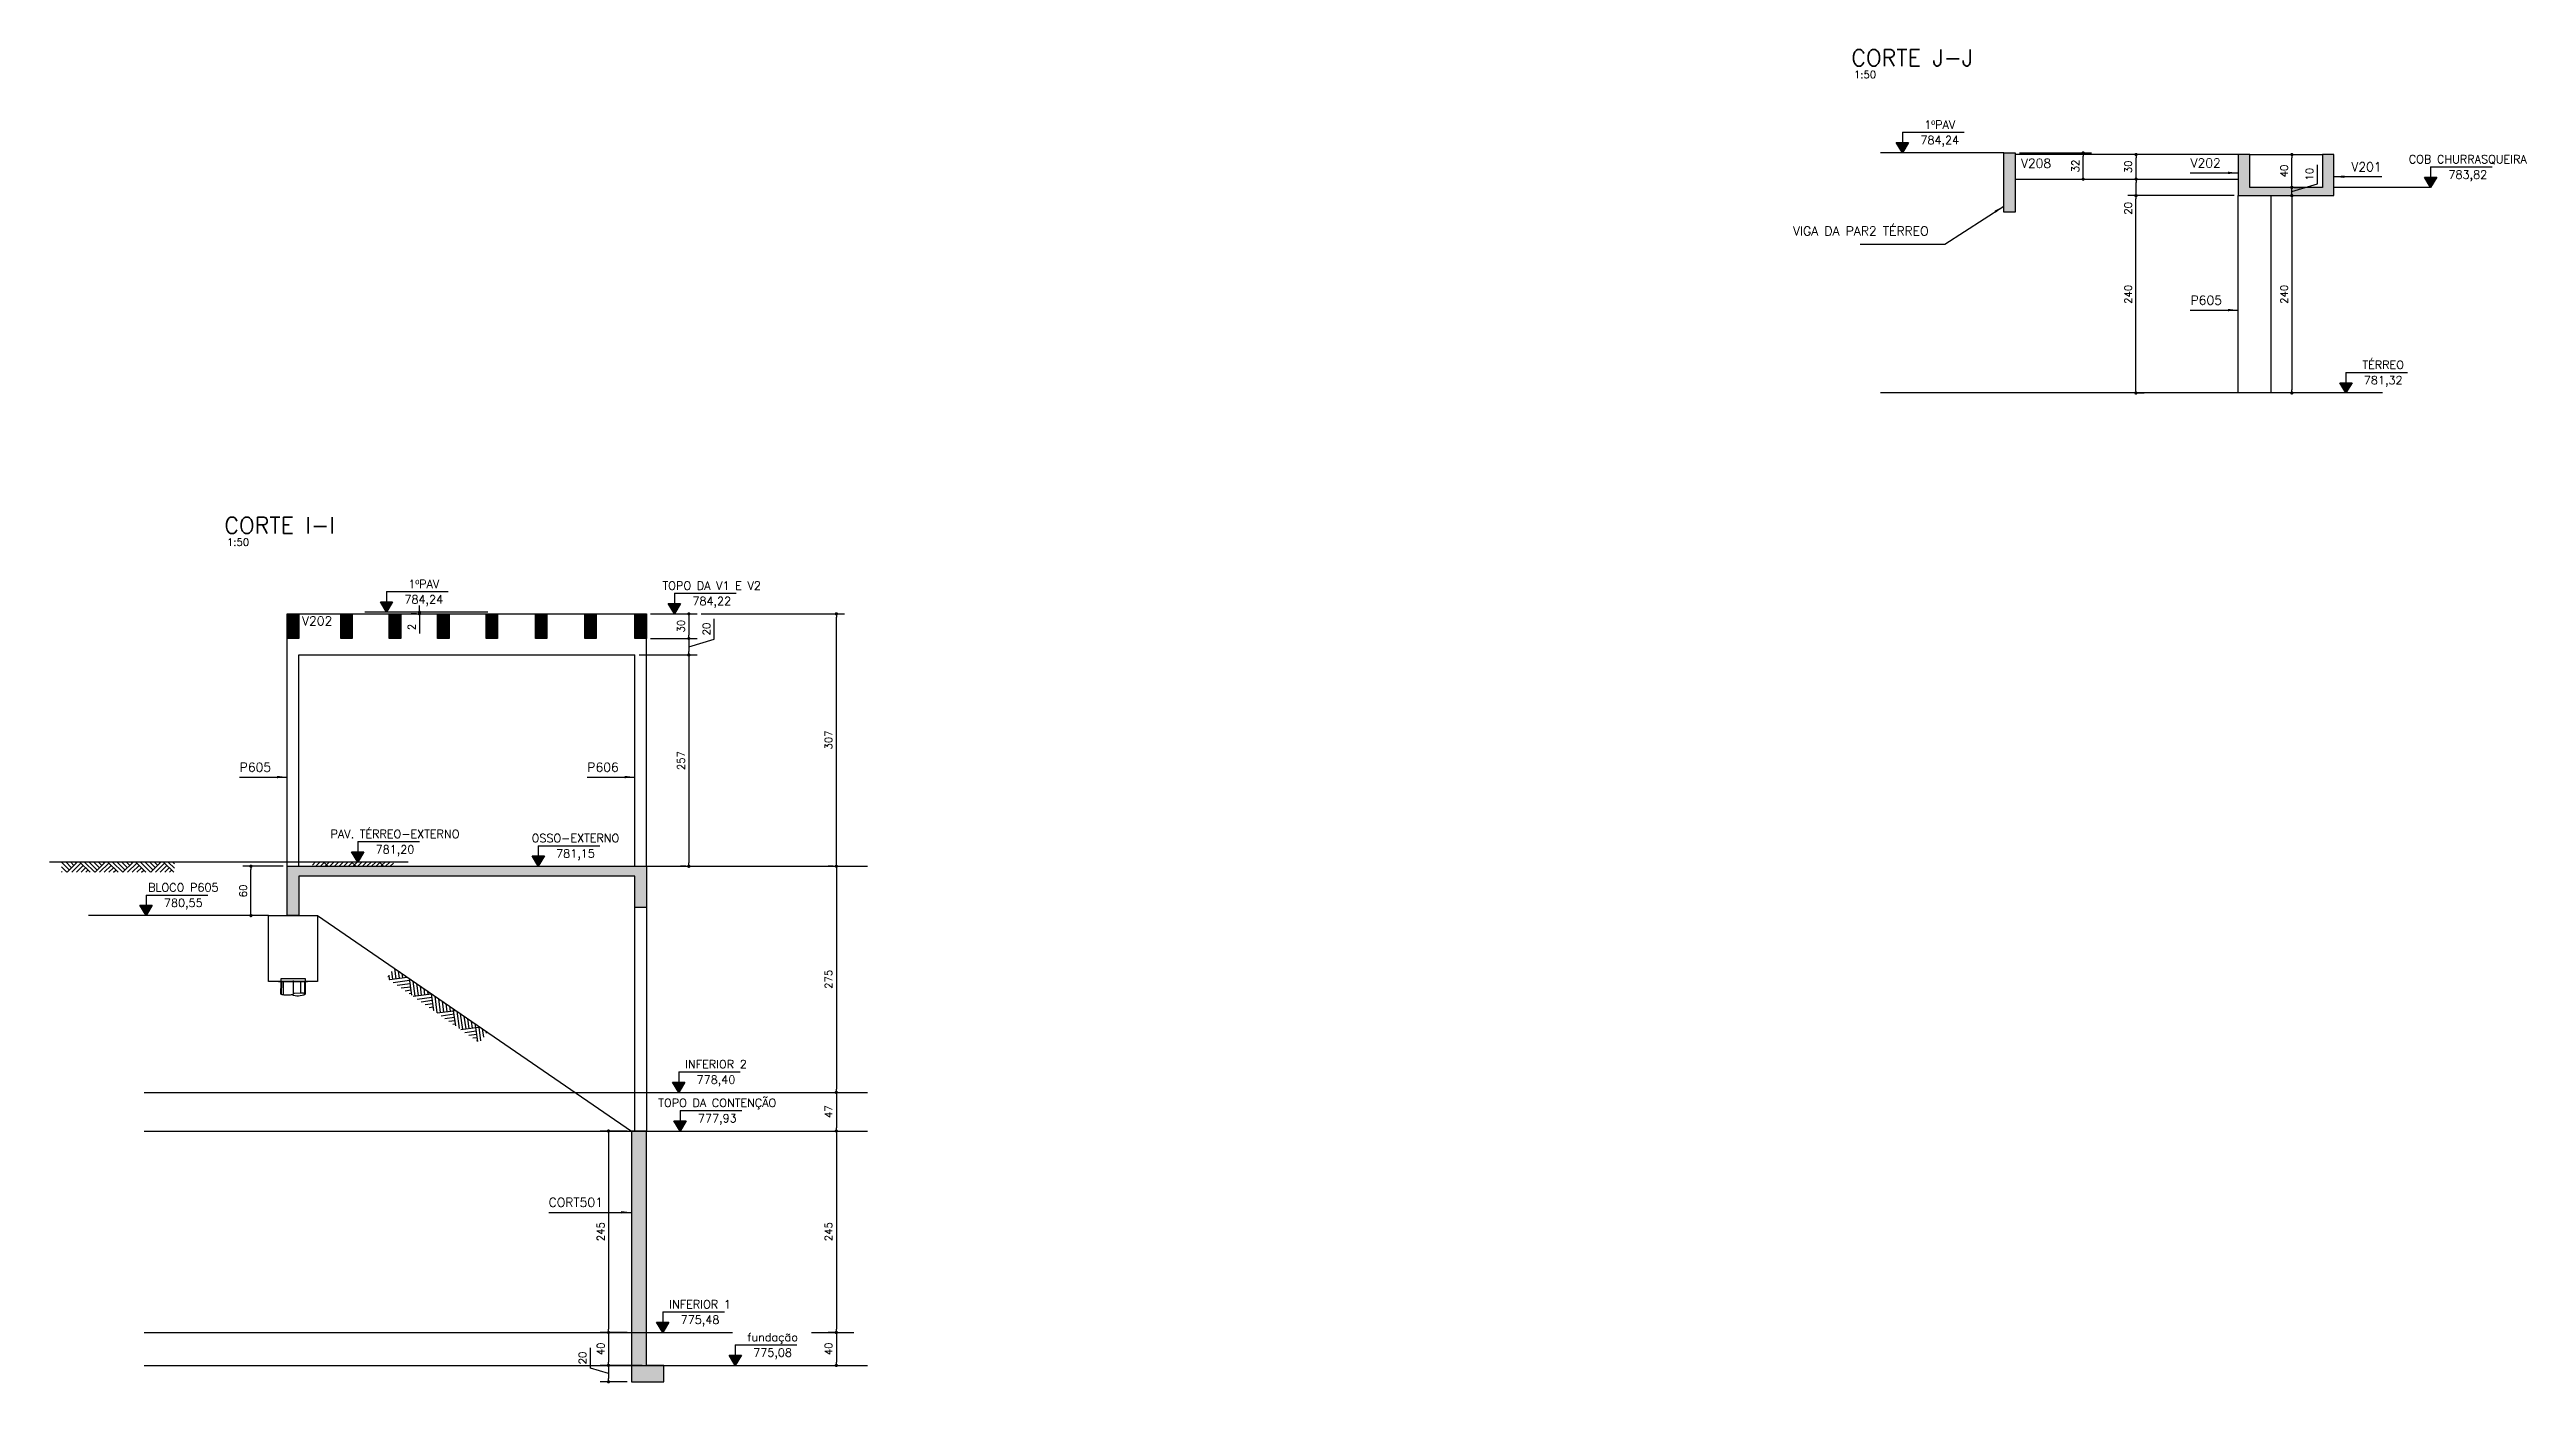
# Model space of a CAD drawing. Extents: x -39962 to 7293, y 37164 to 43490.
# Drawn here: x 4279 to 7293, y 41660 to 43282 of the extents above; entities that cross this region are included whole.
import ezdxf
from ezdxf.enums import TextEntityAlignment as Align

# ---------------------------------------------------------------- set-up
doc = ezdxf.new("R2010")
doc.units = 0
doc.linetypes.add('AXES', pattern=[0.54, 0.3, -0.08, 0.08, -0.08])
doc.layers.get('0').update_dxf_attribs({"linetype": 'CONTINUOUS'})
doc.layers.get('Defpoints').update_dxf_attribs({"linetype": 'CONTINUOUS'})
for name, color, linetype in [('COTA', 1, 'CONTINUOUS'), ('EIXOS', 1, 'AXES'), ('H2', 252, 'CONTINUOUS'), ('H6', 1, 'CONTINUOUS'), ('LINHA_FINA', 1, 'CONTINUOUS'), ('PENA_1', 1, 'CONTINUOUS'), ('PENA_2', 2, 'CONTINUOUS'), ('PENA_3', 3, 'CONTINUOUS'), ('PENA_6', 6, 'CONTINUOUS'), ('T1', 2, 'CONTINUOUS'), ('T3', 4, 'CONTINUOUS'), ('TEXTO', 3, 'CONTINUOUS'), ('VIG-D', 2, 'CONTINUOUS')]:
    doc.layers.add(name, color=color, linetype=linetype)
doc.styles.add('COTA', font='romans.shx')
doc.styles.get("Standard").update_dxf_attribs({"font": 'ROMANS.SHX'})
doc.styles.add('TEXTO', font='romans.shx', dxfattribs={"height": 10})
doc.styles.add('Texto1', font='romans.shx', dxfattribs={"height": 9})
doc.styles.add('Texto3', font='romans.shx', dxfattribs={"height": 20})
doc.dimstyles.new('forma', dxfattribs={"dimscale": 5, "dimtxt": 1.8, "dimasz": 0.8, "dimexe": 2, "dimexo": 1, "dimgap": 1, "dimtad": 1, "dimdec": 1, "dimzin": 9, "dimdsep": 46, "dimtxsty": 'COTA', "dimblk1": 'DOT', "dimblk2": 'DOT', "dimsah": 1, "dimcen": 0, "dimdle": 1, "dimclrd": 256, "dimclre": 256, "dimclrt": 2, "dimadec": 0, "dimazin": 0, "dimtfac": 1, "dimtdec": 0, "dimtmove": 0, "dimatfit": 3, "dimfxl": 1, "dimtolj": 1, "dimtzin": 0, "dimarcsym": 0})

msp = doc.modelspace()

# ---------------------------------------------------------------- texts
at = {"layer": 'T1', "style": 'Texto1'}
for p in [(6474.28, 43247.35), (4494.88, 42678.68)]:
    msp.add_text('1:50', height=9, dxfattribs=at).set_placement(p)
at = {"layer": 'T3', "style": 'Texto3'}
for s, p in [('CORTE J-J', (6471.05, 43262.26)), ('CORTE I-I', (4491.66, 42693.58))]:
    msp.add_text(s, height=20, dxfattribs=at).set_placement(p)
at = {"layer": 'VIG-D', "linetype": 'Continuous'}
for s, p in [('V208', (6677.51, 43138.47)), ('V202', (6883.83, 43138.76)), ('V201', (7079.53, 43134.15)), ('VIGA DA PAR2 TÉRREO', (6400.18, 43056.02)), ('P605', (6883.89, 42971.9)), ('V202', (4586.27, 42581.93)), ('P605', (4510.36, 42403.97)), ('P606', (4933.36, 42403.97)), ('CORT501', (4886.32, 41874.76))]:
    msp.add_text(s, height=11, dxfattribs=at).set_placement(p)

# ---------------------------------------------------------------- blocks, each defined once
blk = doc.blocks.new('elevação_d')
at = {"layer": 'LINHA_FINA', "linetype": 'Continuous'}
blk.add_hatch(color=256, dxfattribs=at).paths.add_polyline_path([(0, 0), (1.5, 2.5), (-1.5, 2.5)])
at = {"layer": 'LINHA_FINA'}
for p, q in [((0, 0), (-1.5, 2.5)), ((-1.5, 2.5), (1.5, 2.5)), ((0, 5), (0, 2.5)), ((0, 5), (15, 5)), ((1.5, 2.5), (0, 0))]:
    blk.add_line(p, q, dxfattribs=at)
at = {"layer": 'TEXTO', "linetype": 'Continuous', "style": 'TEXTO'}
for p in [(9.07, 5.25), (9.07, 1.5)]:
    blk.add_attdef('XXXX.XX', text='', height=2, dxfattribs=at).set_placement(p, align=Align.BOTTOM_CENTER)
blk = doc.blocks.new('A$Cfeb4b014')
at = {"layer": 'PENA_1'}
for p, q in [((0, 29.3), (58.3, 29.3)), ((54.2, 34.3), (4.2, 34.3)), ((4.2, 34.3), (4.2, 29.1)), ((4.2, 29.1), (4.2, 3.7)), ((4.7, 3.5), (5.1, 28)), ((5.8, 3), (6.3, 28.4)), ((9.9, 2), (9.6, 28.2)), ((29.2, 31.4), (29.2, 3.7)), ((45.1, 5.4), (45.1, 26.7)), ((52.9, 4.3), (52.9, 28.4)), ((53.8, 3.9), (53.8, 29.6)), ((54.2, 29.1), (54.2, 34.3)), ((54.2, 3.7), (54.2, 29.1))]:
    blk.add_line(p, q, dxfattribs=at)
for points in [[(4.2, 3.7), (5.3, 3.2), (6.4, 2.8), (7.9, 2.4), (10.4, 2), (24, 2.1), (26.4, 2.6), (27.6, 3), (29.2, 3.7)], [(54.2, 3.7), (53.1, 4.3), (52, 4.7), (50.4, 5.1), (47.9, 5.5), (45.1, 5.4), (31.9, 4.9), (30.8, 4.5), (29.2, 3.7)]]:
    blk.add_lwpolyline(points, dxfattribs=at)
blk.add_arc((39.1, 32.1), 32.1, 246.6344, 297.9627, dxfattribs=at)
blk = doc.blocks.new('ss')
at = {"layer": 'LINHA_FINA'}
blk.add_solid([(0, 0), (-2.5, -0.29), (-2.5, 0.3)], dxfattribs=at)
blk = doc.blocks.new('_Dot')
at = {"color": 0, "linetype": 'ByBlock', "lineweight": -2}
blk.add_line((-0.5, 0), (-1, 0), dxfattribs=at)
at = {"color": 0, "linetype": 'ByBlock', "const_width": 0.5}
blk.add_lwpolyline([(-0.25, 0, 1), (0.25, 0, 1)], format="xyb", close=True, dxfattribs=at)
blk = doc.blocks.new('*D35')
at = {"layer": 'COTA', "lineweight": -2, "transparency": 16777216}
for p, q in [((5232.5, 42289), (5226.3, 42289)), ((5236.3, 42285), (5236.3, 42018)), ((5241.3, 42014), (5246.3, 42014))]:
    blk.add_line(p, q, dxfattribs=at)
at = {"layer": 'Defpoints', "color": 0, "transparency": 16777216}
for p in [(5237.5, 42289), (5236.3, 42014), (5236.3, 42014)]:
    blk.add_point(p, dxfattribs=at)
at = {"layer": 'COTA', "lineweight": -2, "transparency": 16777216, "xscale": 4, "yscale": 4, "zscale": 4}
for p, rotation in [((5236.3, 42289), 90), ((5236.3, 42014), 270)]:
    blk.add_blockref('_Dot', p, dxfattribs=dict(at, rotation=rotation))
at = {"layer": 'COTA', "color": 2, "transparency": 16777216, "insert": (5226.8, 42151.5), "char_height": 9, "attachment_point": 5, "rotation": 90, "style": 'COTA'}
blk.add_mtext('\\A1;275 ', dxfattribs=at)
blk = doc.blocks.new('*D36')
at = {"layer": 'COTA', "lineweight": -2, "transparency": 16777216}
for p, q in [((5236.3, 42010), (5236.3, 41971)), ((5241.3, 42014), (5246.3, 42014)), ((5241.3, 41967), (5246.3, 41967))]:
    blk.add_line(p, q, dxfattribs=at)
at = {"layer": 'Defpoints', "color": 0, "transparency": 16777216}
for p in [(5236.3, 42014), (5236.3, 41967), (5236.3, 41967)]:
    blk.add_point(p, dxfattribs=at)
at = {"layer": 'COTA', "lineweight": -2, "transparency": 16777216, "xscale": 4, "yscale": 4, "zscale": 4}
for p, rotation in [((5236.3, 42014), 90), ((5236.3, 41967), 270)]:
    blk.add_blockref('_Dot', p, dxfattribs=dict(at, rotation=rotation))
at = {"layer": 'COTA', "color": 2, "transparency": 16777216, "insert": (5226.8, 41990.5), "char_height": 9, "attachment_point": 5, "rotation": 90, "style": 'COTA'}
blk.add_mtext('\\A1;47 ', dxfattribs=at)
blk = doc.blocks.new('*D37')
at = {"layer": 'COTA', "lineweight": -2, "transparency": 16777216}
for p, q in [((5236.3, 41963), (5236.3, 41726)), ((5241.3, 41967), (5246.3, 41967)), ((5234.9, 41722), (5226.3, 41722))]:
    blk.add_line(p, q, dxfattribs=at)
at = {"layer": 'Defpoints', "color": 0, "transparency": 16777216}
for p in [(5236.3, 41967), (5236.3, 41722), (5239.9, 41722)]:
    blk.add_point(p, dxfattribs=at)
at = {"layer": 'COTA', "lineweight": -2, "transparency": 16777216, "xscale": 4, "yscale": 4, "zscale": 4}
for p, rotation in [((5236.3, 41967), 90), ((5236.3, 41722), 270)]:
    blk.add_blockref('_Dot', p, dxfattribs=dict(at, rotation=rotation))
at = {"layer": 'COTA', "color": 2, "transparency": 16777216, "insert": (5226.8, 41844.5), "char_height": 9, "attachment_point": 5, "rotation": 90, "style": 'COTA'}
blk.add_mtext('\\A1;245 ', dxfattribs=at)
blk = doc.blocks.new('*D38')
at = {"layer": 'COTA', "lineweight": -2, "transparency": 16777216}
for p, q in [((5010.2, 42596), (5066.8, 42596)), ((5056.8, 42592), (5056.8, 42570)), ((5010.2, 42566), (5066.8, 42566))]:
    blk.add_line(p, q, dxfattribs=at)
at = {"layer": 'Defpoints', "color": 0, "transparency": 16777216}
for p in [(5005.2, 42596), (5005.2, 42566), (5056.8, 42566)]:
    blk.add_point(p, dxfattribs=at)
at = {"layer": 'COTA', "lineweight": -2, "transparency": 16777216, "xscale": 4, "yscale": 4, "zscale": 4}
for p, rotation in [((5056.8, 42596), 90), ((5056.8, 42566), 270)]:
    blk.add_blockref('_Dot', p, dxfattribs=dict(at, rotation=rotation))
at = {"layer": 'COTA', "color": 2, "transparency": 16777216, "insert": (5047.3, 42581), "char_height": 9, "attachment_point": 5, "rotation": 90, "style": 'COTA'}
blk.add_mtext('\\A1;30 ', dxfattribs=at)
blk = doc.blocks.new('*D39')
at = {"layer": 'COTA', "lineweight": -2, "transparency": 16777216}
for p, q in [((5087.8, 42565.3), (5087.8, 42589.9)), ((5010.2, 42566), (5066.8, 42566)), ((5056.8, 42556), (5087.8, 42565.3)), ((5056.8, 42562), (5056.8, 42550)), ((4996.2, 42546), (5066.8, 42546))]:
    blk.add_line(p, q, dxfattribs=at)
at = {"layer": 'Defpoints', "color": 0, "transparency": 16777216}
for p in [(5005.2, 42566), (4991.2, 42546), (5056.8, 42546)]:
    blk.add_point(p, dxfattribs=at)
at = {"layer": 'COTA', "lineweight": -2, "transparency": 16777216, "xscale": 4, "yscale": 4, "zscale": 4}
for p, rotation in [((5056.8, 42566), 90), ((5056.8, 42546), 270)]:
    blk.add_blockref('_Dot', p, dxfattribs=dict(at, rotation=rotation))
at = {"layer": 'COTA', "color": 2, "transparency": 16777216, "insert": (5078.3, 42577.6), "char_height": 9, "attachment_point": 5, "rotation": 90, "style": 'COTA'}
blk.add_mtext('\\A1;20 ', dxfattribs=at)
blk = doc.blocks.new('*D40')
at = {"layer": 'COTA', "lineweight": -2, "transparency": 16777216}
for p, q in [((4996.2, 42546), (5066.8, 42546)), ((5056.8, 42542), (5056.8, 42293)), ((5053.2, 42289), (5046.8, 42289))]:
    blk.add_line(p, q, dxfattribs=at)
at = {"layer": 'Defpoints', "color": 0, "transparency": 16777216}
for p in [(4991.2, 42546), (5056.8, 42289), (5058.2, 42289)]:
    blk.add_point(p, dxfattribs=at)
at = {"layer": 'COTA', "lineweight": -2, "transparency": 16777216, "xscale": 4, "yscale": 4, "zscale": 4}
for p, rotation in [((5056.8, 42546), 90), ((5056.8, 42289), 270)]:
    blk.add_blockref('_Dot', p, dxfattribs=dict(at, rotation=rotation))
at = {"layer": 'COTA', "color": 2, "transparency": 16777216, "insert": (5047.3, 42417.5), "char_height": 9, "attachment_point": 5, "rotation": 90, "style": 'COTA'}
blk.add_mtext('\\A1;257 ', dxfattribs=at)
blk = doc.blocks.new('*D41')
at = {"layer": 'COTA', "lineweight": -2, "transparency": 16777216}
for p, q in [((4981.9, 41967), (4949.1, 41967)), ((4959.1, 41963), (4959.1, 41726)), ((4981.9, 41722), (4949.1, 41722))]:
    blk.add_line(p, q, dxfattribs=at)
at = {"layer": 'Defpoints', "color": 0, "transparency": 16777216}
for p in [(4986.9, 41967), (4959.1, 41722), (4986.9, 41722)]:
    blk.add_point(p, dxfattribs=at)
at = {"layer": 'COTA', "lineweight": -2, "transparency": 16777216, "xscale": 4, "yscale": 4, "zscale": 4}
for p, rotation in [((4959.1, 41967), 90), ((4959.1, 41722), 270)]:
    blk.add_blockref('_Dot', p, dxfattribs=dict(at, rotation=rotation))
at = {"layer": 'COTA', "color": 2, "transparency": 16777216, "insert": (4949.6, 41844.5), "char_height": 9, "attachment_point": 5, "rotation": 90, "style": 'COTA'}
blk.add_mtext('\\A1;245 ', dxfattribs=at)
blk = doc.blocks.new('*D50')
at = {"layer": 'COTA', "lineweight": -2, "transparency": 16777216}
for p, q in [((5071.8, 42596), (5246.3, 42596)), ((5236.3, 42293), (5236.3, 42592)), ((5087.9, 42289), (5246.3, 42289))]:
    blk.add_line(p, q, dxfattribs=at)
at = {"layer": 'Defpoints', "color": 0, "transparency": 16777216}
for p in [(5066.8, 42596), (5236.3, 42596), (5082.9, 42289)]:
    blk.add_point(p, dxfattribs=at)
at = {"layer": 'COTA', "lineweight": -2, "transparency": 16777216, "xscale": 4, "yscale": 4, "zscale": 4}
for p, rotation in [((5236.3, 42596), 90), ((5236.3, 42289), 270)]:
    blk.add_blockref('_Dot', p, dxfattribs=dict(at, rotation=rotation))
at = {"layer": 'COTA', "color": 2, "transparency": 16777216, "insert": (5226.8, 42442.5), "char_height": 9, "attachment_point": 5, "rotation": 90, "style": 'COTA'}
blk.add_mtext('\\A1;307 ', dxfattribs=at)
blk = doc.blocks.new('*D51')
at = {"layer": 'COTA', "lineweight": -2, "transparency": 16777216}
for p, q in [((4937.1, 41678.6), (4937.1, 41703.2)), ((4959.1, 41672), (4937.1, 41678.6)), ((5000.2, 41682), (4949.1, 41682)), ((4959.1, 41678), (4959.1, 41666)), ((4981.9, 41662), (4949.1, 41662))]:
    blk.add_line(p, q, dxfattribs=at)
at = {"layer": 'Defpoints', "color": 0, "transparency": 16777216}
for p in [(5005.2, 41682), (4959.1, 41662), (4986.9, 41662)]:
    blk.add_point(p, dxfattribs=at)
at = {"layer": 'COTA', "lineweight": -2, "transparency": 16777216, "xscale": 4, "yscale": 4, "zscale": 4}
for p, rotation in [((4959.1, 41682), 90), ((4959.1, 41662), 270)]:
    blk.add_blockref('_Dot', p, dxfattribs=dict(at, rotation=rotation))
at = {"layer": 'COTA', "color": 2, "transparency": 16777216, "insert": (4927.6, 41690.9), "char_height": 9, "attachment_point": 5, "rotation": 90, "style": 'COTA'}
blk.add_mtext('\\A1;20 ', dxfattribs=at)
blk = doc.blocks.new('*D52')
at = {"layer": 'COTA', "lineweight": -2, "transparency": 16777216}
for p, q in [((4563.2, 42289), (4514.1, 42289)), ((4524.1, 42233), (4524.1, 42285)), ((4540.2, 42229), (4514.1, 42229))]:
    blk.add_line(p, q, dxfattribs=at)
at = {"layer": 'Defpoints', "color": 0, "transparency": 16777216}
for p in [(4524.1, 42289), (4568.2, 42289), (4545.2, 42229)]:
    blk.add_point(p, dxfattribs=at)
at = {"layer": 'COTA', "lineweight": -2, "transparency": 16777216, "xscale": 4, "yscale": 4, "zscale": 4}
for p, rotation in [((4524.1, 42289), 90), ((4524.1, 42229), 270)]:
    blk.add_blockref('_Dot', p, dxfattribs=dict(at, rotation=rotation))
at = {"layer": 'COTA', "color": 2, "transparency": 16777216, "insert": (4514.6, 42259), "char_height": 9, "attachment_point": 5, "rotation": 90, "style": 'COTA'}
blk.add_mtext('\\A1;60 ', dxfattribs=at)
blk = doc.blocks.new('*D54')
at = {"layer": 'COTA', "lineweight": -2, "transparency": 16777216}
for p, q in [((4725.7, 42598), (4719.1, 42598)), ((4725.7, 42596), (4719.1, 42596)), ((4729.1, 42602), (4729.1, 42606)), ((4729.1, 42598), (4729.1, 42596)), ((4729.1, 42592), (4729.1, 42572))]:
    blk.add_line(p, q, dxfattribs=at)
at = {"layer": 'Defpoints', "color": 0, "transparency": 16777216}
for p in [(4729.1, 42596), (4730.7, 42598), (4730.7, 42596)]:
    blk.add_point(p, dxfattribs=at)
at = {"layer": 'COTA', "lineweight": -2, "transparency": 16777216, "xscale": 4, "yscale": 4, "zscale": 4}
for p, rotation in [((4729.1, 42598), 270), ((4729.1, 42596), 90)]:
    blk.add_blockref('_Dot', p, dxfattribs=dict(at, rotation=rotation))
at = {"layer": 'COTA', "color": 2, "transparency": 16777216, "insert": (4719.6, 42580), "char_height": 9, "attachment_point": 5, "rotation": 90, "style": 'COTA'}
blk.add_mtext('\\A1;2 ', dxfattribs=at)
blk = doc.blocks.new('*D62')
at = {"layer": 'COTA', "lineweight": -2, "transparency": 16777216}
for p, q in [((4981.9, 41722), (4949.1, 41722)), ((4959.1, 41718), (4959.1, 41686)), ((4981.9, 41682), (4949.1, 41682))]:
    blk.add_line(p, q, dxfattribs=at)
at = {"layer": 'Defpoints', "color": 0, "transparency": 16777216}
for p in [(4986.9, 41722), (4959.1, 41682), (4986.9, 41682)]:
    blk.add_point(p, dxfattribs=at)
at = {"layer": 'COTA', "lineweight": -2, "transparency": 16777216, "xscale": 4, "yscale": 4, "zscale": 4}
for p, rotation in [((4959.1, 41722), 90), ((4959.1, 41682), 270)]:
    blk.add_blockref('_Dot', p, dxfattribs=dict(at, rotation=rotation))
at = {"layer": 'COTA', "color": 2, "transparency": 16777216, "insert": (4949.6, 41702), "char_height": 9, "attachment_point": 5, "rotation": 90, "style": 'COTA'}
blk.add_mtext('\\A1;40 ', dxfattribs=at)
blk = doc.blocks.new('*D63')
at = {"layer": 'COTA', "lineweight": -2, "transparency": 16777216}
for p, q in [((5234.9, 41722), (5226.3, 41722)), ((5236.3, 41718), (5236.3, 41686)), ((5241.3, 41682), (5246.3, 41682))]:
    blk.add_line(p, q, dxfattribs=at)
at = {"layer": 'Defpoints', "color": 0, "transparency": 16777216}
for p in [(5239.9, 41722), (5236.3, 41682), (5236.3, 41682)]:
    blk.add_point(p, dxfattribs=at)
at = {"layer": 'COTA', "lineweight": -2, "transparency": 16777216, "xscale": 4, "yscale": 4, "zscale": 4}
for p, rotation in [((5236.3, 41722), 90), ((5236.3, 41682), 270)]:
    blk.add_blockref('_Dot', p, dxfattribs=dict(at, rotation=rotation))
at = {"layer": 'COTA', "color": 2, "transparency": 16777216, "insert": (5226.8, 41702), "char_height": 9, "attachment_point": 5, "rotation": 90, "style": 'COTA'}
blk.add_mtext('\\A1;40 ', dxfattribs=at)
blk = doc.blocks.new('*D15')
at = {"layer": 'COTA', "lineweight": -2, "transparency": 16777216}
for p, q in [((6936.8, 43104.6), (6807.4, 43104.6)), ((6817.4, 42868.6), (6817.4, 43100.6)), ((6817, 42864.6), (6827.4, 42864.6))]:
    blk.add_line(p, q, dxfattribs=at)
at = {"layer": 'Defpoints', "color": 0, "transparency": 16777216}
for p in [(6817.4, 43104.6), (6941.8, 43104.6), (6812, 42864.6)]:
    blk.add_point(p, dxfattribs=at)
at = {"layer": 'COTA', "lineweight": -2, "transparency": 16777216, "xscale": 4, "yscale": 4, "zscale": 4}
for p, rotation in [((6817.4, 43104.6), 90), ((6817.4, 42864.6), 270)]:
    blk.add_blockref('_Dot', p, dxfattribs=dict(at, rotation=rotation))
at = {"layer": 'COTA', "color": 2, "transparency": 16777216, "insert": (6807.9, 42984.6), "char_height": 9, "attachment_point": 5, "rotation": 90, "style": 'COTA'}
blk.add_mtext('\\A1;240 ', dxfattribs=at)
blk = doc.blocks.new('*D16')
at = {"layer": 'COTA', "lineweight": -2, "transparency": 16777216}
for p, q in [((6822.6, 43124.7), (6827.6, 43124.7)), ((6936.8, 43104.6), (6807.6, 43104.6)), ((6817.6, 43108.6), (6817.6, 43120.7))]:
    blk.add_line(p, q, dxfattribs=at)
at = {"layer": 'Defpoints', "color": 0, "transparency": 16777216}
for p in [(6817.6, 43124.7), (6817.6, 43124.7), (6941.8, 43104.6)]:
    blk.add_point(p, dxfattribs=at)
at = {"layer": 'COTA', "lineweight": -2, "transparency": 16777216, "xscale": 4, "yscale": 4, "zscale": 4}
for p, rotation in [((6817.6, 43124.7), 90), ((6817.6, 43104.6), 270)]:
    blk.add_blockref('_Dot', p, dxfattribs=dict(at, rotation=rotation))
at = {"layer": 'COTA', "color": 2, "transparency": 16777216, "insert": (6807.9, 43089.1), "char_height": 9, "attachment_point": 5, "rotation": 90, "style": 'COTA'}
blk.add_mtext('\\A1;20 ', dxfattribs=at)
blk = doc.blocks.new('*D17')
at = {"layer": 'COTA', "lineweight": -2, "transparency": 16777216}
for p, q in [((6822.4, 43154.6), (6807.6, 43154.6)), ((6817.6, 43128.7), (6817.6, 43150.6)), ((6822.6, 43124.7), (6827.6, 43124.7))]:
    blk.add_line(p, q, dxfattribs=at)
at = {"layer": 'Defpoints', "color": 0, "transparency": 16777216}
for p in [(6817.6, 43154.6), (6827.4, 43154.6), (6817.6, 43124.7)]:
    blk.add_point(p, dxfattribs=at)
at = {"layer": 'COTA', "lineweight": -2, "transparency": 16777216, "xscale": 4, "yscale": 4, "zscale": 4}
for p, rotation in [((6817.6, 43154.6), 90), ((6817.6, 43124.7), 270)]:
    blk.add_blockref('_Dot', p, dxfattribs=dict(at, rotation=rotation))
at = {"layer": 'COTA', "color": 2, "transparency": 16777216, "insert": (6808.1, 43139.6), "char_height": 9, "attachment_point": 5, "rotation": 90, "style": 'COTA'}
blk.add_mtext('\\A1;30 ', dxfattribs=at)
blk = doc.blocks.new('*D18')
at = {"layer": 'COTA', "lineweight": -2, "transparency": 16777216}
for p, q in [((7038.1, 43118.9), (7038.1, 43142.2)), ((7001.2, 43104.6), (7017.1, 43104.6)), ((7007.1, 43118.6), (7007.1, 43122.6)), ((7007.1, 43109.6), (7038.1, 43118.9)), ((7007.1, 43104.6), (7007.1, 43114.6)), ((7007.1, 43104.6), (7007.1, 43114.6)), ((7007.1, 43100.6), (7007.1, 43096.6)), ((7010.1, 43114.6), (7017.1, 43114.6))]:
    blk.add_line(p, q, dxfattribs=at)
at = {"layer": 'Defpoints', "color": 0, "transparency": 16777216}
for p in [(6996.2, 43104.6), (7005.1, 43114.6), (7007.1, 43114.6)]:
    blk.add_point(p, dxfattribs=at)
at = {"layer": 'COTA', "lineweight": -2, "transparency": 16777216, "xscale": 4, "yscale": 4, "zscale": 4}
for p, rotation in [((7007.1, 43114.6), 270), ((7007.1, 43104.6), 90)]:
    blk.add_blockref('_Dot', p, dxfattribs=dict(at, rotation=rotation))
at = {"layer": 'COTA', "color": 2, "transparency": 16777216, "insert": (7028.6, 43130.6), "char_height": 9, "attachment_point": 5, "rotation": 90, "style": 'COTA'}
blk.add_mtext('\\A1;10 ', dxfattribs=at)
blk = doc.blocks.new('*D19')
at = {"layer": 'COTA', "lineweight": -2, "transparency": 16777216}
for p, q in [((6960.8, 43154.6), (7017.1, 43154.6)), ((7007.1, 43118.6), (7007.1, 43150.6)), ((7010.1, 43114.6), (7017.1, 43114.6))]:
    blk.add_line(p, q, dxfattribs=at)
at = {"layer": 'Defpoints', "color": 0, "transparency": 16777216}
for p in [(6955.8, 43154.6), (7007.1, 43154.6), (7005.1, 43114.6)]:
    blk.add_point(p, dxfattribs=at)
at = {"layer": 'COTA', "lineweight": -2, "transparency": 16777216, "xscale": 4, "yscale": 4, "zscale": 4}
for p, rotation in [((7007.1, 43154.6), 90), ((7007.1, 43114.6), 270)]:
    blk.add_blockref('_Dot', p, dxfattribs=dict(at, rotation=rotation))
at = {"layer": 'COTA', "color": 2, "transparency": 16777216, "insert": (6997.6, 43134.6), "char_height": 9, "attachment_point": 5, "rotation": 90, "style": 'COTA'}
blk.add_mtext('\\A1;40 ', dxfattribs=at)
blk = doc.blocks.new('*D53')
at = {"layer": 'COTA', "lineweight": -2, "transparency": 16777216}
for p, q in [((7001.2, 43104.6), (7017.1, 43104.6)), ((7007.1, 43100.6), (7007.1, 42868.6)), ((7007.8, 42864.6), (6997.1, 42864.6))]:
    blk.add_line(p, q, dxfattribs=at)
at = {"layer": 'Defpoints', "color": 0, "transparency": 16777216}
for p in [(6996.2, 43104.6), (7007.1, 42864.6), (7012.8, 42864.6)]:
    blk.add_point(p, dxfattribs=at)
at = {"layer": 'COTA', "lineweight": -2, "transparency": 16777216, "xscale": 4, "yscale": 4, "zscale": 4}
for p, rotation in [((7007.1, 43104.6), 90), ((7007.1, 42864.6), 270)]:
    blk.add_blockref('_Dot', p, dxfattribs=dict(at, rotation=rotation))
at = {"layer": 'COTA', "color": 2, "transparency": 16777216, "insert": (6997.6, 42984.6), "char_height": 9, "attachment_point": 5, "rotation": 90, "style": 'COTA'}
blk.add_mtext('\\A1;240 ', dxfattribs=at)
blk = doc.blocks.new('*D61')
at = {"layer": 'COTA', "lineweight": -2, "transparency": 16777216}
for p, q in [((6675.6, 43156.6), (6763.2, 43156.6)), ((6690.1, 43124.6), (6763.2, 43124.6)), ((6753.2, 43128.6), (6753.2, 43152.6))]:
    blk.add_line(p, q, dxfattribs=at)
at = {"layer": 'Defpoints', "color": 0, "transparency": 16777216}
for p in [(6670.6, 43156.6), (6753.2, 43156.6), (6685.1, 43124.6)]:
    blk.add_point(p, dxfattribs=at)
at = {"layer": 'COTA', "lineweight": -2, "transparency": 16777216, "xscale": 4, "yscale": 4, "zscale": 4}
for p, rotation in [((6753.2, 43156.6), 90), ((6753.2, 43124.6), 270)]:
    blk.add_blockref('_Dot', p, dxfattribs=dict(at, rotation=rotation))
at = {"layer": 'COTA', "color": 2, "transparency": 16777216, "insert": (6743.7, 43140.6), "char_height": 9, "attachment_point": 5, "rotation": 90, "style": 'COTA'}
blk.add_mtext('\\A1;32 ', dxfattribs=at)

# ---------------------------------------------------------------- dimensions: what is measured, and where the dimension line sits
at = {"layer": 'COTA'}
for base, p1, p2, override, picture, middle in [((6753.23, 43156.63), (6685.15, 43124.63), (6670.61, 43156.63), {"dimpost": ' '}, '*D61', (6743.73, 43140.63)), ((6817.58, 43154.63), (6817.58, 43124.65), (6827.4, 43154.63), {"dimpost": ' ', "dimtmove": 1}, '*D17', (6808.08, 43139.64)), ((7007.12, 43154.63), (7005.06, 43114.63), (6955.79, 43154.63), {"dimpost": ' ', "dimtmove": 1}, '*D19', (6997.62, 43134.63)), ((7007.12, 43114.63), (6996.22, 43104.63), (7005.06, 43114.63), {"dimpost": ' ', "dimtmove": 1}, '*D18', (7028.62, 43123.93)), ((6817.4, 43104.63), (6812.01, 42864.63), (6941.77, 43104.63), {"dimpost": ' '}, '*D15', (6807.9, 42984.63)), ((7007.12, 42864.63), (6996.22, 43104.63), (7012.83, 42864.63), {"dimpost": ' ', "dimtmove": 1}, '*D53', (6997.62, 42984.63)), ((4729.13, 42596.01), (4730.71, 42598.01), (4730.71, 42596.01), {"dimpost": ' '}, '*D54', (4719.63, 42580.01)), ((5056.77, 42546.01), (5005.24, 42566.01), (4991.24, 42546.01), {"dimpost": ' ', "dimtmove": 1}, '*D39', (5078.27, 42570.31)), ((5056.77, 42566.01), (5005.24, 42596.01), (5005.24, 42566.01), {"dimpost": ' ', "dimtmove": 1}, '*D38', (5047.27, 42581.01)), ((5236.31, 42596.01), (5082.95, 42289.01), (5066.77, 42596.01), {"dimpost": ' '}, '*D50', (5226.81, 42442.51)), ((5056.77, 42289.01), (4991.24, 42546.01), (5058.24, 42289.01), {"dimpost": ' ', "dimtmove": 1}, '*D40', (5047.27, 42417.51)), ((4524.1, 42289.01), (4545.24, 42229.01), (4568.24, 42289.01), {"dimpost": ' '}, '*D52', (4514.6, 42259.01)), ((5236.31, 42014.01), (5237.45, 42289.01), (5236.31, 42014.01), {"dimpost": ' ', "dimtmove": 1}, '*D35', (5226.81, 42151.51)), ((5236.31, 41967.01), (5236.31, 42014.01), (5236.31, 41967.01), {"dimpost": ' ', "dimtmove": 1}, '*D36', (5226.81, 41990.51)), ((4959.08, 41722.01), (4986.9, 41967.01), (4986.9, 41722.01), {"dimpost": ' '}, '*D41', (4949.58, 41844.51)), ((5236.31, 41722.01), (5236.31, 41967.01), (5239.87, 41722.01), {"dimpost": ' ', "dimtmove": 1}, '*D37', (5226.81, 41844.51)), ((4959.08, 41682.01), (4986.9, 41722.01), (4986.9, 41682.01), {"dimpost": ' ', "dimtmove": 1}, '*D62', (4949.58, 41702.01)), ((5236.31, 41682.01), (5239.87, 41722.01), (5236.28, 41682.01), {"dimpost": ' ', "dimtmove": 1}, '*D63', (5226.81, 41702.01)), ((4959.08, 41662.01), (5005.24, 41682.01), (4986.9, 41662.01), {"dimpost": ' ', "dimtmove": 1}, '*D51', (4927.58, 41683.61))]:
    dim = msp.add_linear_dim(base=base, p1=p1, p2=p2, angle=90, dimstyle='forma', override=override, dxfattribs=at)
    dim.commit()
    dim.dimension.update_dxf_attribs({"geometry": picture, "text_midpoint": middle})
dim = msp.add_linear_dim(base=(6817.58, 43124.65), p1=(6941.77, 43104.63), p2=(6817.58, 43124.65), angle=90, dimstyle='forma', override={"dimpost": ' ', "dimtmove": 1}, dxfattribs=at)
dim.commit()
dim.dimension.update_dxf_attribs({"geometry": '*D16', "text_midpoint": (6817.4, 43089.13), "dimtype": 128})

# ---------------------------------------------------------------- hatches: boundary and pattern name
at = {"layer": 'H2'}
for points in [[(6670.61, 43156.63), (6670.61, 43084.63), (6656.61, 43084.63), (6656.61, 43156.63)], [(6941.77, 43154.63), (6941.77, 43104.63), (6955.79, 43104.63), (7058.27, 43104.63), (7058.27, 43154.63), (7044.27, 43154.63), (7044.27, 43114.63), (6955.79, 43114.63), (6955.79, 43154.63)], [(4568.24, 42596.01), (4582.24, 42596.01), (4582.24, 42566.01), (4568.24, 42566.01)], [(4633.24, 42596.01), (4647.24, 42596.01), (4647.24, 42566.01), (4633.24, 42566.01)], [(4692.24, 42596.01), (4706.24, 42596.01), (4706.24, 42566.01), (4692.24, 42566.01)], [(4751.24, 42596.01), (4765.24, 42596.01), (4765.24, 42566.01), (4751.24, 42566.01)], [(4810.24, 42596.01), (4824.24, 42596.01), (4824.24, 42566.01), (4810.24, 42566.01)], [(4870.24, 42596.01), (4884.24, 42596.01), (4884.24, 42566.01), (4870.24, 42566.01)], [(4930.24, 42596.01), (4944.24, 42596.01), (4944.24, 42566.01), (4930.24, 42566.01)], [(4991.24, 42596.01), (5005.24, 42596.01), (5005.24, 42566.01), (4991.24, 42566.01)], [(4568.24, 42289.01), (5005.24, 42289.01), (5005.24, 42239.01), (4991.24, 42239.01), (4991.24, 42277.01), (4582.24, 42277.01), (4582.24, 42229.01), (4568.24, 42229.01)], [(4986.9, 41662.01), (5026.24, 41662.01), (5026.24, 41682.01), (5005.24, 41682.01), (5005.24, 41967.01), (4986.9, 41967.01)]]:
    msp.add_hatch(color=256, dxfattribs=at).paths.add_polyline_path(points)
at = {"layer": 'H6'}
h = msp.add_hatch(dxfattribs=at)
h.set_pattern_fill('AR-PARQ1', color=256, scale=2, angle=45, style=0)
h.set_pattern_definition([(135, (-47.01, -12), (-33.941125, 0), [24, -24]), (135, (-44.182, -9.172), (-33.941125, 0), [24, -24]), (135, (-41.354, -6.343), (-33.941125, 0), [24, -24]), (135, (-38.526, -3.515), (-33.941125, 0), [24, -24]), (135, (-35.697, -0.686), (-33.941125, 0), [24, -24]), (135, (-32.869, 2.142), (-33.941125, 0), [24, -24]), (135, (-30.04, 4.97), (-33.941125, 0), [24, -24]), (45, (-63.981, 4.97), (33.941125, 0), [24, -24]), (45, (-66.81, 7.8), (33.941125, 0), [24, -24]), (45, (-69.638, 10.627), (33.941125, 0), [24, -24]), (45, (-72.467, 13.456), (33.941125, 0), [24, -24]), (45, (-75.295, 16.284), (33.941125, 0), [24, -24]), (45, (-78.124, 19.113), (33.941125, 0), [24, -24]), (45, (-80.952, 21.94), (33.941125, 0), [24, -24])])
h.paths.add_polyline_path([(4293.52, 42294.01), (4431.08, 42294.01), (4431.08, 42281.62), (4293.52, 42281.62)])
h = msp.add_hatch(dxfattribs=at)
h.set_pattern_fill('AR-PARQ1', color=256, scale=2, angle=45, style=0)
h.set_pattern_definition([(135, (0, 0), (-33.941125, 0), [24, -24]), (135, (2.828, 2.828), (-33.941125, 0), [24, -24]), (135, (5.657, 5.657), (-33.941125, 0), [24, -24]), (135, (8.485, 8.485), (-33.941125, 0), [24, -24]), (135, (11.314, 11.314), (-33.941125, 0), [24, -24]), (135, (14.142, 14.142), (-33.941125, 0), [24, -24]), (135, (16.97, 16.97), (-33.941125, 0), [24, -24]), (45, (-16.97, 16.97), (33.941125, 0), [24, -24]), (45, (-19.8, 19.8), (33.941125, 0), [24, -24]), (45, (-22.627, 22.627), (33.941125, 0), [24, -24]), (45, (-25.456, 25.456), (33.941125, 0), [24, -24]), (45, (-28.284, 28.284), (33.941125, 0), [24, -24]), (45, (-31.113, 31.113), (33.941125, 0), [24, -24]), (45, (-33.94, 33.94), (33.941125, 0), [24, -24])])
h.paths.add_polyline_path([(4697.34, 42294.01), (4598.9, 42294.01), (4598.9, 42289.01), (4697.34, 42289.01)])
h = msp.add_hatch(dxfattribs=at)
h.set_pattern_fill('AR-PARQ1', color=256, scale=2, angle=7.75305, style=0)
h.set_pattern_definition([(97.75305, (-24362.018, 11115.854), (-27.018298, 20.54292), [24, -24]), (97.75305, (-24358.054, 11116.394), (-27.018298, 20.54292), [24, -24]), (97.75305, (-24354.09, 11116.933), (-27.018298, 20.54292), [24, -24]), (97.75305, (-24350.127, 11117.473), (-27.018298, 20.54292), [24, -24]), (97.75305, (-24346.164, 11118.013), (-27.018298, 20.54292), [24, -24]), (97.75305, (-24342.2, 11118.552), (-27.018298, 20.54292), [24, -24]), (97.75305, (-24338.237, 11119.092), (-27.018298, 20.54292), [24, -24]), (7.75305, (-24365.255, 11139.635), (27.018298, -20.54292), [24, -24]), (7.75305, (-24365.795, 11143.598), (27.018298, -20.54292), [24, -24]), (7.75305, (-24366.335, 11147.562), (27.018298, -20.54292), [24, -24]), (7.75305, (-24366.874, 11151.525), (27.018298, -20.54292), [24, -24]), (7.75305, (-24367.414, 11155.488), (27.018298, -20.54292), [24, -24]), (7.75305, (-24367.954, 11159.452), (27.018298, -20.54292), [24, -24]), (7.75305, (-24368.493, 11163.415), (27.018298, -20.54292), [24, -24])])
h.paths.add_polyline_path([(4698.45, 42165.02), (4811.73, 42087.26), (4802.2, 42074.47), (4689.43, 42153.22)])

# ---------------------------------------------------------------- linework, layer by layer
at = {"layer": 'LINHA_FINA'}
for p, q in [((6883.47, 43132.26), (6941.77, 43132.24)), ((7116.56, 43127.65), (7058.27, 43127.62)), ((6585.03, 43045.57), (6656.61, 43091.78)), ((6481.85, 43045.57), (6585.03, 43045.57)), ((6883.53, 42965.41), (6941.82, 42965.38)), ((4510, 42397.47), (4568.29, 42397.45)), ((4933, 42397.47), (4991.29, 42397.45)), ((4886.46, 41868.09), (4986.9, 41868.09))]:
    msp.add_line(p, q, dxfattribs=at)
at = {"layer": 'PENA_1'}
for p, q in [((6941.77, 42864.63), (6941.77, 43104.63)), ((6981.77, 42864.63), (6981.77, 43104.63)), ((4568.24, 42289.01), (4568.24, 42596.01)), ((4568.24, 42596.01), (5005.24, 42596.01)), ((5005.24, 42289.01), (5005.24, 42596.01)), ((4582.24, 42289.01), (4582.24, 42546.01)), ((4582.24, 42546.01), (4991.24, 42546.01)), ((4991.24, 42289.01), (4991.24, 42546.01)), ((4715.4, 42294.01), (4279.05, 42294.01)), ((5005.24, 42289.01), (5274, 42289.01)), ((4545.24, 42229.01), (4326.44, 42229.01)), ((4605.24, 42229.01), (4986.9, 41967.01)), ((4991.24, 41967.01), (4991.24, 42239.01)), ((5005.24, 42239.01), (5005.24, 41967.01)), ((4394.2, 42014.01), (5274, 42014.01)), ((4394.2, 41967.01), (5274, 41967.01))]:
    msp.add_line(p, q, dxfattribs=at)
at = {"layer": 'PENA_2'}
msp.add_lwpolyline([(4605.24, 42229.01), (4605.24, 42149.01), (4545.24, 42149.01), (4545.24, 42229.01), (4605.24, 42229.01)], dxfattribs=at)
at = {"layer": 'PENA_3'}
for p, q in [((6941.77, 43154.63), (6670.61, 43154.63)), ((6941.77, 43154.63), (6941.77, 43104.63)), ((6955.79, 43154.63), (6941.77, 43154.63)), ((6955.79, 43114.63), (6955.79, 43154.63)), ((6955.79, 43154.63), (7044.27, 43154.63)), ((7058.27, 43154.63), (7044.27, 43154.63)), ((7044.27, 43154.63), (7044.27, 43114.63)), ((7058.27, 43104.63), (7058.27, 43154.63)), ((6670.61, 43124.63), (6941.77, 43124.63)), ((6941.77, 43104.63), (7058.27, 43104.63)), ((7044.27, 43114.63), (6955.79, 43114.63)), ((4394.2, 41722.01), (5110.05, 41722.01)), ((5206.19, 41722.01), (5257.53, 41722.01)), ((4394.2, 41682.01), (5274, 41682.01))]:
    msp.add_line(p, q, dxfattribs=at)
for points in [[(6670.61, 43156.63), (6670.61, 43084.63), (6656.61, 43084.63), (6656.61, 43156.63)], [(4568.24, 42289.01), (5005.24, 42289.01), (5005.24, 42239.01), (4991.24, 42239.01), (4991.24, 42277.01), (4582.24, 42277.01), (4582.24, 42229.01), (4568.24, 42229.01)], [(4986.9, 41662.01), (5026.24, 41662.01), (5026.24, 41682.01), (5005.24, 41682.01), (5005.24, 41967.01), (4986.9, 41967.01)]]:
    msp.add_lwpolyline(points, close=True, dxfattribs=at)
for points in [[(4568.24, 42596.01), (4582.24, 42596.01), (4582.24, 42566.01), (4568.24, 42566.01), (4568.24, 42596.01)], [(4633.24, 42596.01), (4647.24, 42596.01), (4647.24, 42566.01), (4633.24, 42566.01), (4633.24, 42596.01)], [(4692.24, 42596.01), (4706.24, 42596.01), (4706.24, 42566.01), (4692.24, 42566.01), (4692.24, 42596.01)], [(4751.24, 42596.01), (4765.24, 42596.01), (4765.24, 42566.01), (4751.24, 42566.01), (4751.24, 42596.01)], [(4810.24, 42596.01), (4824.24, 42596.01), (4824.24, 42566.01), (4810.24, 42566.01), (4810.24, 42596.01)], [(4870.24, 42596.01), (4884.24, 42596.01), (4884.24, 42566.01), (4870.24, 42566.01), (4870.24, 42596.01)], [(4930.24, 42596.01), (4944.24, 42596.01), (4944.24, 42566.01), (4930.24, 42566.01), (4930.24, 42596.01)], [(4991.24, 42596.01), (5005.24, 42596.01), (5005.24, 42566.01), (4991.24, 42566.01), (4991.24, 42596.01)]]:
    msp.add_lwpolyline(points, dxfattribs=at)
at = {"layer": 'PENA_6'}
for p, q in [((6656.61, 43156.63), (6506.81, 43156.63)), ((7175.82, 43114.63), (7058.27, 43114.63)), ((7117.22, 42864.63), (6506.81, 42864.63)), ((4812.26, 42598.01), (4662.46, 42598.01))]:
    msp.add_line(p, q, dxfattribs=at)

# ---------------------------------------------------------------- block references
at = {"layer": 'COTA'}
ref = msp.add_blockref('elevação_d', (6533.35, 43156.63), dxfattribs=dict(at, xscale=5, yscale=5, zscale=5))
ref.add_attrib('XXXX.XX', '1ºPAV', dxfattribs={"layer": 'TEXTO', "linetype": 'Continuous', "height": 10, "style": 'TEXTO'}).set_placement((6578.71, 43182.88), align=Align.BOTTOM_CENTER)
ref.add_attrib('XXXX.XX', '784,24', dxfattribs={"layer": 'TEXTO', "linetype": 'Continuous', "height": 10, "style": 'TEXTO'}).set_placement((6578.71, 43164.13), align=Align.BOTTOM_CENTER)
ref = msp.add_blockref('elevação_d', (7175.82, 43114.63), dxfattribs=dict(at, xscale=5, yscale=5, zscale=5))
ref.add_attrib('XXXX.XX', 'COB CHURRASQUEIRA', dxfattribs={"layer": 'TEXTO', "linetype": 'Continuous', "height": 10, "style": 'TEXTO'}).set_placement((7221.17, 43140.88), align=Align.BOTTOM_CENTER)
ref.add_attrib('XXXX.XX', '783,82', dxfattribs={"layer": 'TEXTO', "linetype": 'Continuous', "height": 10, "style": 'TEXTO'}).set_placement((7221.17, 43122.13), align=Align.BOTTOM_CENTER)
at = {"layer": 'COTA', "yscale": 5, "zscale": 5}
for p, xscale, rotation in [((6941.77, 43132.24), 5, 359.968), ((7058.27, 43127.62), -5, 0.0320000000000498), ((6941.82, 42965.38), 5, 359.968), ((4568.29, 42397.45), 5, 359.968), ((4991.29, 42397.45), 5, 359.968)]:
    msp.add_blockref('ss', p, dxfattribs=dict(at, xscale=xscale, rotation=rotation))
at = {"layer": 'COTA'}
ref = msp.add_blockref('elevação_d', (7072.92, 42864.63), dxfattribs=dict(at, xscale=5, yscale=5, zscale=5))
ref.add_attrib('XXXX.XX', 'TÉRREO', dxfattribs={"layer": 'TEXTO', "linetype": 'Continuous', "height": 10, "style": 'TEXTO'}).set_placement((7118.28, 42890.88), align=Align.BOTTOM_CENTER)
ref.add_attrib('XXXX.XX', '781,32', dxfattribs={"layer": 'TEXTO', "linetype": 'Continuous', "height": 10, "style": 'TEXTO'}).set_placement((7118.28, 42872.13), align=Align.BOTTOM_CENTER)
ref = msp.add_blockref('elevação_d', (4689, 42598.01), dxfattribs=dict(at, xscale=5, yscale=5, zscale=5))
ref.add_attrib('XXXX.XX', '1ºPAV', dxfattribs={"layer": 'TEXTO', "linetype": 'Continuous', "height": 10, "style": 'TEXTO'}).set_placement((4734.36, 42624.26), align=Align.BOTTOM_CENTER)
ref.add_attrib('XXXX.XX', '784,24', dxfattribs={"layer": 'TEXTO', "linetype": 'Continuous', "height": 10, "style": 'TEXTO'}).set_placement((4734.36, 42605.51), align=Align.BOTTOM_CENTER)
at = {"layer": 'EIXOS', "xscale": 5, "yscale": 5, "zscale": 5}
msp.add_blockref('ss', (4986.9, 41868.09), dxfattribs=at)
at = {"layer": 'PENA_1', "xscale": 0.6, "yscale": 0.6, "zscale": 0.6}
msp.add_blockref('A$Cfeb4b014', (4557.74, 42131.42), dxfattribs=at)
at = {"layer": 'PENA_3', "xscale": 5, "yscale": 5, "zscale": 5, "rotation": 32.84799999999996}
msp.add_blockref('ss', (6656.61, 43091.78), dxfattribs=at)
at = {"layer": 'PENA_3'}
ref = msp.add_blockref('elevação_d', (5039.34, 42596.01), dxfattribs=dict(at, xscale=5, yscale=5, zscale=5))
ref.add_attrib('XXXX.XX', 'TOPO DA V1 E V2', dxfattribs={"layer": 'TEXTO', "linetype": 'Continuous', "height": 10, "style": 'TEXTO'}).set_placement((5084.7, 42622.26), align=Align.BOTTOM_CENTER)
ref.add_attrib('XXXX.XX', '784,22', dxfattribs={"layer": 'TEXTO', "linetype": 'Continuous', "height": 10, "style": 'TEXTO'}).set_placement((5084.7, 42603.51), align=Align.BOTTOM_CENTER)
ref = msp.add_blockref('elevação_d', (4653.98, 42294.01), dxfattribs=dict(at, xscale=5, yscale=5, zscale=5))
ref.add_attrib('XXXX.XX', 'PAV. TÉRREO-EXTERNO', dxfattribs={"layer": 'TEXTO', "linetype": 'Continuous', "height": 10, "style": 'TEXTO'}).set_placement((4699.33, 42320.26), align=Align.BOTTOM_CENTER)
ref.add_attrib('XXXX.XX', '781,20', dxfattribs={"layer": 'TEXTO', "linetype": 'Continuous', "height": 10, "style": 'TEXTO'}).set_placement((4699.33, 42301.51), align=Align.BOTTOM_CENTER)
ref = msp.add_blockref('elevação_d', (4873.57, 42289.01), dxfattribs=dict(at, xscale=5, yscale=5, zscale=5))
ref.add_attrib('XXXX.XX', 'OSSO-EXTERNO', dxfattribs={"layer": 'TEXTO', "linetype": 'Continuous', "height": 10, "style": 'TEXTO'}).set_placement((4918.92, 42315.26), align=Align.BOTTOM_CENTER)
ref.add_attrib('XXXX.XX', '781,15', dxfattribs={"layer": 'TEXTO', "linetype": 'Continuous', "height": 10, "style": 'TEXTO'}).set_placement((4918.92, 42296.51), align=Align.BOTTOM_CENTER)
ref = msp.add_blockref('elevação_d', (4396.43, 42229.01), dxfattribs=dict(at, xscale=5, yscale=5, zscale=5))
ref.add_attrib('XXXX.XX', 'BLOCO P605', dxfattribs={"layer": 'TEXTO', "linetype": 'Continuous', "height": 10, "style": 'TEXTO'}).set_placement((4441.79, 42255.26), align=Align.BOTTOM_CENTER)
ref.add_attrib('XXXX.XX', '780,55', dxfattribs={"layer": 'TEXTO', "linetype": 'Continuous', "height": 10, "style": 'TEXTO'}).set_placement((4441.79, 42236.51), align=Align.BOTTOM_CENTER)
ref = msp.add_blockref('elevação_d', (5044.48, 42014.01), dxfattribs=dict(at, xscale=5, yscale=5, zscale=5))
ref.add_attrib('XXXX.XX', 'INFERIOR 2', dxfattribs={"layer": 'TEXTO', "linetype": 'Continuous', "height": 10, "style": 'TEXTO'}).set_placement((5089.84, 42040.26), align=Align.BOTTOM_CENTER)
ref.add_attrib('XXXX.XX', '778,40', dxfattribs={"layer": 'TEXTO', "linetype": 'Continuous', "height": 10, "style": 'TEXTO'}).set_placement((5089.84, 42021.51), align=Align.BOTTOM_CENTER)
ref = msp.add_blockref('elevação_d', (5046.13, 41967.01), dxfattribs=dict(at, xscale=5, yscale=5, zscale=5))
ref.add_attrib('XXXX.XX', 'TOPO DA CONTENÇÃO', dxfattribs={"layer": 'TEXTO', "linetype": 'Continuous', "height": 10, "style": 'TEXTO'}).set_placement((5091.48, 41993.26), align=Align.BOTTOM_CENTER)
ref.add_attrib('XXXX.XX', '777,93', dxfattribs={"layer": 'TEXTO', "linetype": 'Continuous', "height": 10, "style": 'TEXTO'}).set_placement((5091.48, 41974.51), align=Align.BOTTOM_CENTER)
ref = msp.add_blockref('elevação_d', (5025.09, 41722.01), dxfattribs=dict(at, xscale=5, yscale=5, zscale=5))
ref.add_attrib('XXXX.XX', 'INFERIOR 1', dxfattribs={"layer": 'TEXTO', "linetype": 'Continuous', "height": 10, "style": 'TEXTO'}).set_placement((5070.45, 41748.26), align=Align.BOTTOM_CENTER)
ref.add_attrib('XXXX.XX', '775,48', dxfattribs={"layer": 'TEXTO', "linetype": 'Continuous', "height": 10, "style": 'TEXTO'}).set_placement((5070.45, 41729.51), align=Align.BOTTOM_CENTER)
ref = msp.add_blockref('elevação_d', (5113.39, 41682.01), dxfattribs=dict(at, xscale=5, yscale=5, zscale=5))
ref.add_attrib('XXXX.XX', 'fundação', dxfattribs={"layer": 'TEXTO', "linetype": 'Continuous', "height": 10, "style": 'TEXTO'}).set_placement((5158.75, 41708.26), align=Align.BOTTOM_CENTER)
ref.add_attrib('XXXX.XX', '775,08', dxfattribs={"layer": 'TEXTO', "linetype": 'Continuous', "height": 10, "style": 'TEXTO'}).set_placement((5158.75, 41689.51), align=Align.BOTTOM_CENTER)

msp.set_redraw_order([(e.dxf.handle, doc.entitydb.next_handle()) for e in msp.query("TEXT MTEXT ATTDEF DIMENSION ARC_DIMENSION")])  # texts and dimensions are drawn at this point

doc.saveas('drawing.dxf')
